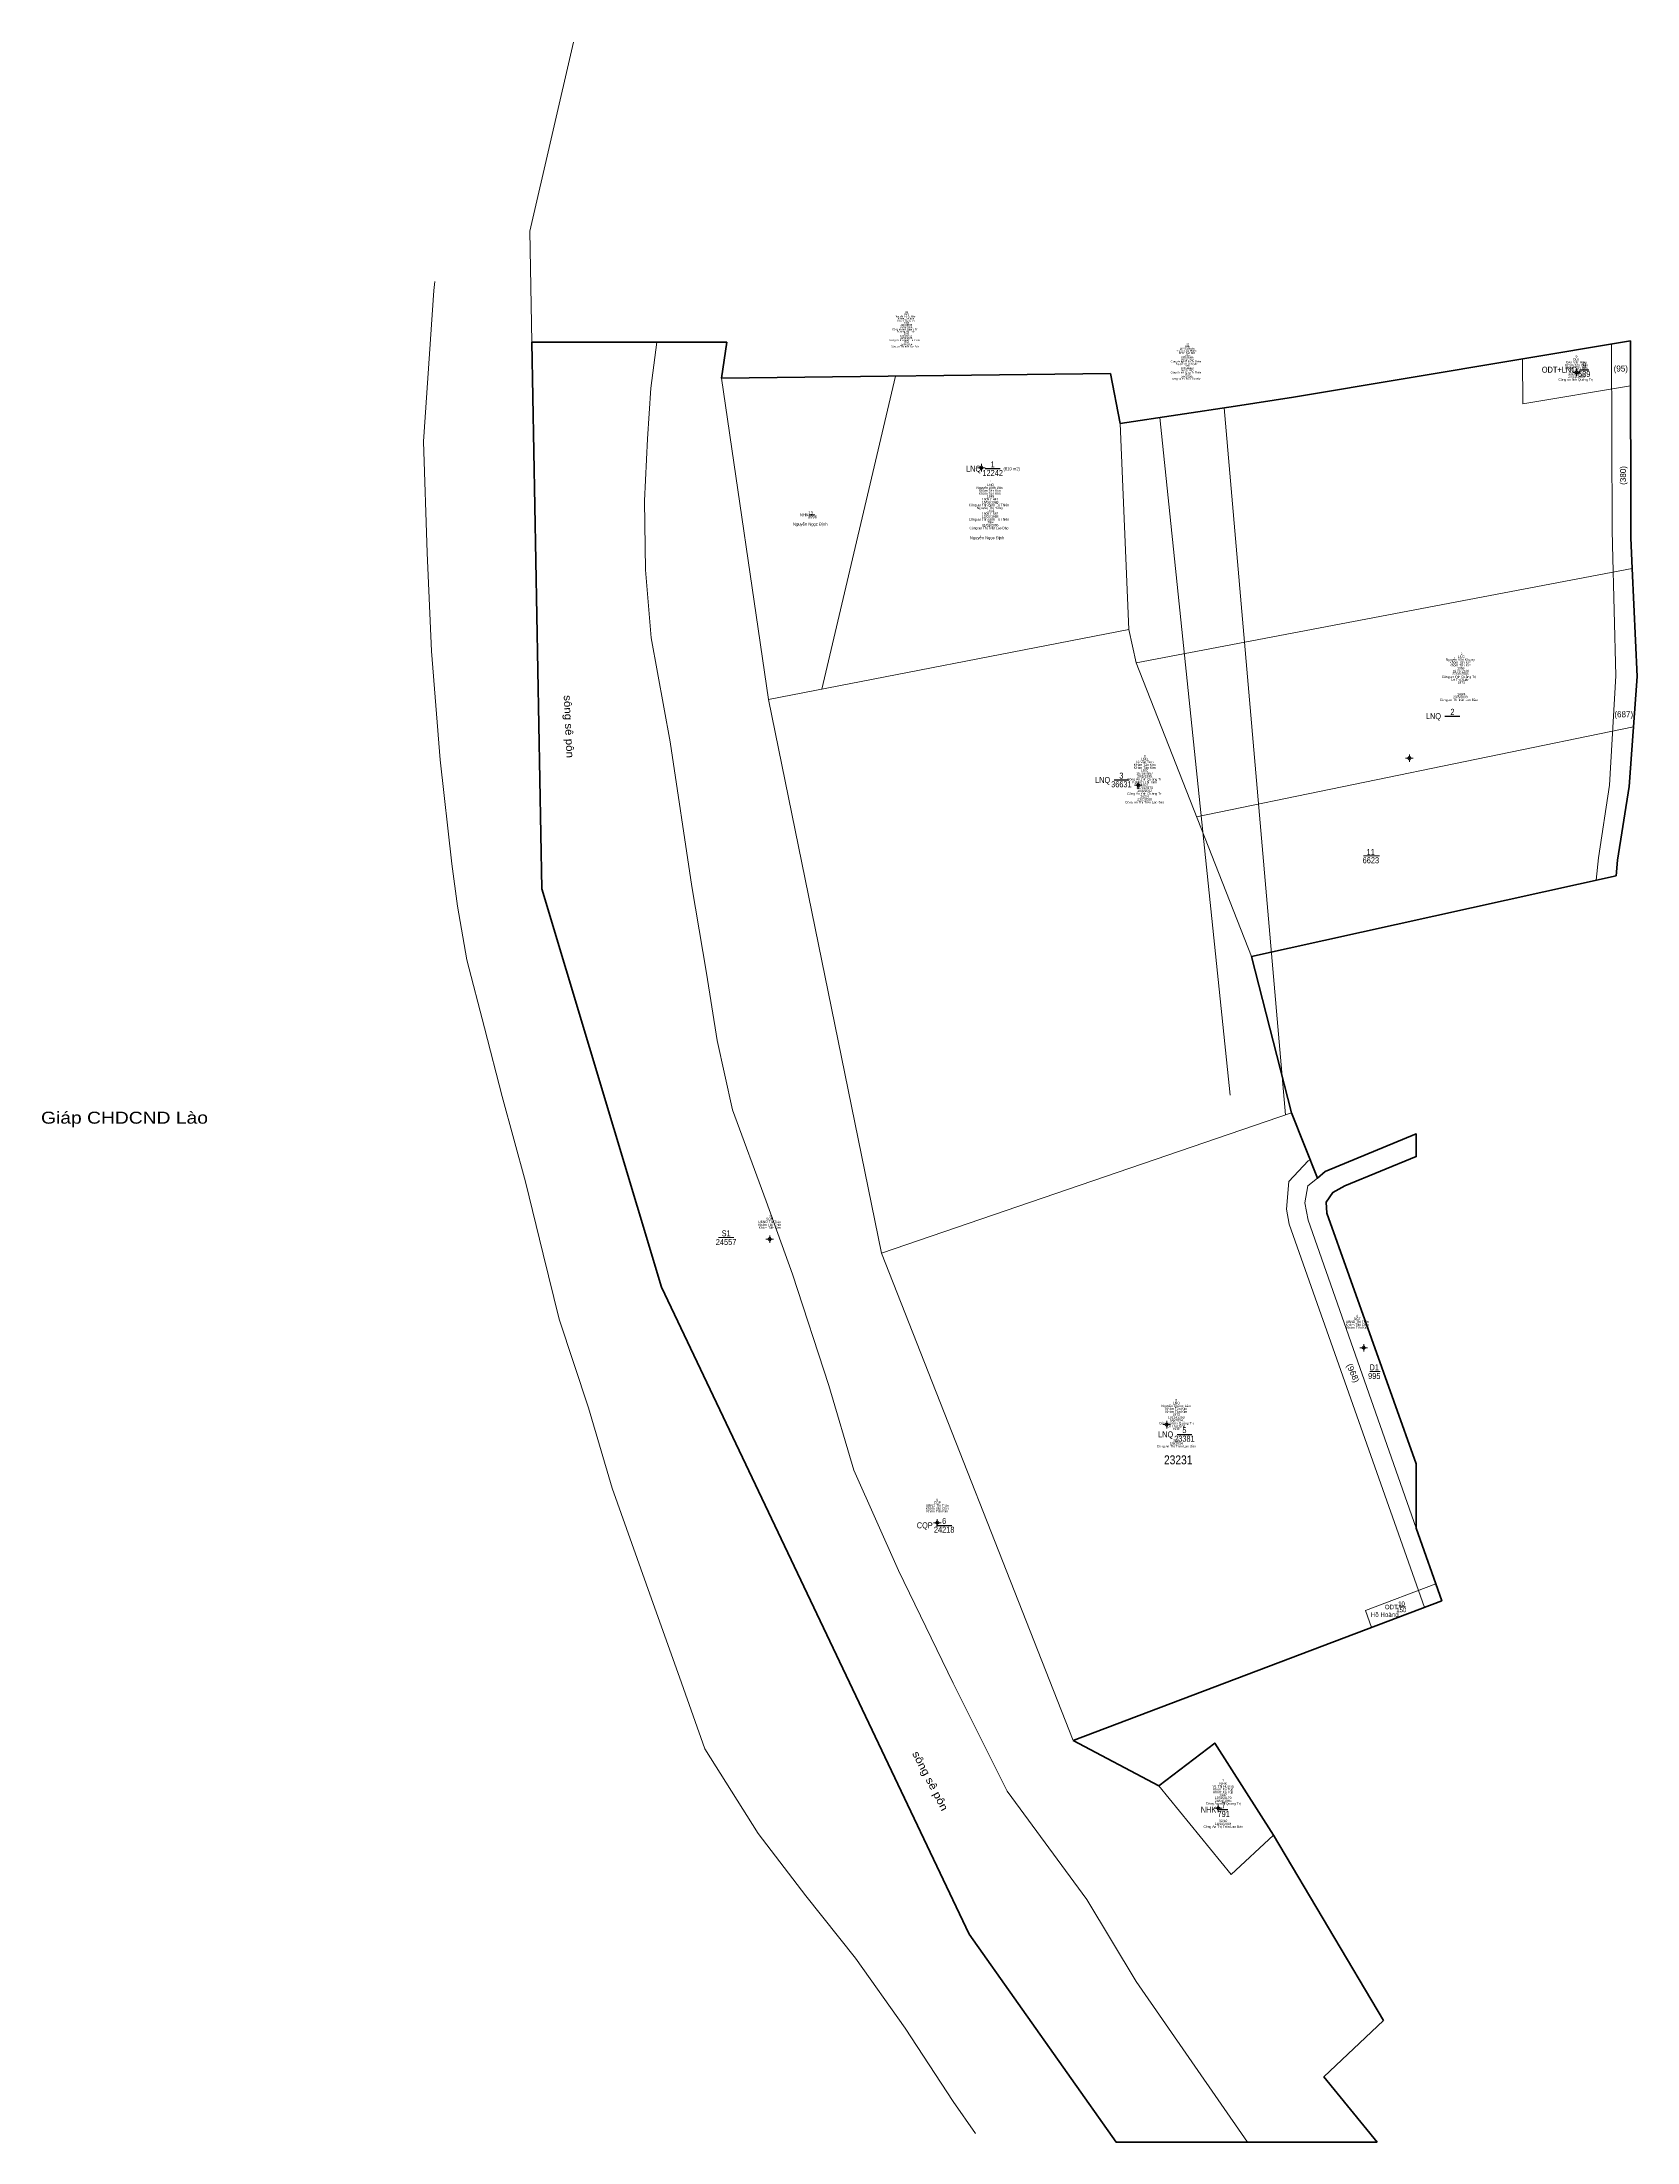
# Model space of a CAD drawing. Header units: metres. Extents: x 535042 to 535574, y 1836400 to 1837100.
import ezdxf
from ezdxf.enums import TextEntityAlignment as Align

# ---------------------------------------------------------------- set-up
doc = ezdxf.new("R2010")
doc.units = ezdxf.units.M
doc.header["$LTSCALE"] = 0.32
doc.linetypes.add('MEDIUM_DASHED', pattern=[4.5, 3, -1.5])
for name, color, linetype, lineweight in [('10', 7, 'Continuous', 13), ('11', 7, 'Continuous', 13), ('13', 7, 'Continuous', 25), ('23', 7, 'Continuous', 13), ('25', 7, 'MEDIUM_DASHED', 13), ('31', 7, 'Continuous', 13), ('36', 7, 'Continuous', 13), ('40', 7, 'Continuous', 13), ('50', 7, 'Continuous', 13), ('54', 7, 'Continuous', 35)]:
    doc.layers.add(name, color=color, linetype=linetype, lineweight=lineweight)
for name, color, linetype in [('12', 7, 'Continuous'), ('15', 7, 'Continuous'), ('39', 7, 'Continuous'), ('41', 7, 'Continuous')]:
    doc.layers.add(name, color=color, linetype=linetype)

msp = doc.modelspace()

# ---------------------------------------------------------------- hatches: boundary and pattern name
at = {"layer": '11'}
for points in [[(535553.5997, 1836989.88, 1), (535553.2997, 1836989.88, 1)], [(535355.1998, 1836958.1, 1), (535354.8997, 1836958.1, 1)], [(535497.8598, 1836861.29, 1), (535497.5598, 1836861.29, 1)], [(535407.5198, 1836852.26, 1), (535407.2198, 1836852.26, 1)], [(535284.6398, 1836700.95, 1), (535284.3398, 1836700.95, 1)], [(535482.6498, 1836664.74, 1), (535482.3498, 1836664.74, 1)], [(535417.0098, 1836639.12, 1), (535416.7098, 1836639.12, 1)], [(535340.5098, 1836606.41, 1), (535340.2098, 1836606.41, 1)], [(535434.1698, 1836511.23, 1), (535433.8697, 1836511.23, 1)]]:
    msp.add_hatch(color=256, dxfattribs=at).paths.add_polyline_path(points)

# ---------------------------------------------------------------- linework, layer by layer
at = {"layer": '10'}
for p, q in [((535270.23, 1837000), (535268.45, 1836988)), ((535398.07, 1836989.48), (535268.45, 1836988)), ((535535.46, 1836994.37), (535535.53, 1836979.37)), ((535284.05, 1836880.81), (535268.45, 1836988)), ((535535.53, 1836979.37), (535571.42, 1836985.39)), ((535401.28, 1836972.78), (535404.17, 1836904.13)), ((535571.96, 1836924.52), (535406.65, 1836893.1)), ((535573.6, 1836888.51), (535571.96, 1836924.52)), ((535404.17, 1836904.13), (535284.05, 1836880.81)), ((535406.65, 1836893.1), (535445.05, 1836795.12)), ((535321.81, 1836696.29), (535284.05, 1836880.81)), ((535445.05, 1836795.12), (535566.69, 1836822.08)), ((535458.41, 1836743.1), (535445.05, 1836795.12)), ((535458.41, 1836743.1), (535321.81, 1836696.29)), ((535467.05, 1836721.29), (535458.41, 1836743.1)), ((535321.81, 1836696.29), (535385.62, 1836533.8)), ((535483.14, 1836577.18), (535506.52, 1836586.04)), ((535385.62, 1836533.8), (535508.51, 1836580.38)), ((535414.24, 1836518.67), (535385.62, 1836533.8)), ((535489.13, 1836440.49), (535452.45, 1836502.32))]:
    msp.add_line(p, q, dxfattribs=at)
for points in [[(535439.8, 1836978.63), (535459.06, 1836981.56), (535535.46, 1836994.37), (535571.4, 1837000.39)], [(535571.96, 1836924.52), (535571.49, 1836934.72), (535571.42, 1836985.39), (535571.4, 1837000.39)], [(535398.07, 1836989.48), (535401.28, 1836972.78), (535439.8, 1836978.63)], [(535573.6, 1836888.51), (535570.98, 1836851.79), (535567.06, 1836827.31), (535566.69, 1836822.08)], [(535467.05, 1836721.29), (535469.7, 1836723.5), (535500, 1836736.02)], [(535500, 1836728.49), (535476.25, 1836718.72), (535472.24, 1836716.55), (535470.02, 1836713.25), (535470.19, 1836709.56), (535500, 1836626.05)], [(535467.05, 1836721.29), (535463.91, 1836718.68), (535462.93, 1836713.09), (535463.94, 1836707.3)], [(535508.51, 1836580.38), (535500, 1836604.61), (535463.94, 1836707.3)], [(535414.24, 1836518.67), (535432.84, 1836532.95), (535452.45, 1836502.32)], [(535452.45, 1836502.32), (535438.31, 1836489.22), (535414.24, 1836518.67)], [(535489.13, 1836440.49), (535469.22, 1836421.72), (535486.98, 1836400)]]:
    msp.add_lwpolyline(points, dxfattribs=at)
at = {"layer": '11'}
for p, q in [((535552.82, 1836989.88), (535552.2, 1836989.88)), ((535553.45, 1836991.13), (535553.45, 1836990.5)), ((535553.45, 1836989.26), (535553.45, 1836988.63)), ((535554.7, 1836989.88), (535554.07, 1836989.88)), ((535354.42, 1836958.1), (535353.8, 1836958.1)), ((535355.05, 1836959.35), (535355.05, 1836958.73)), ((535355.05, 1836957.47), (535355.05, 1836956.85)), ((535356.3, 1836958.1), (535355.68, 1836958.1)), ((535497.08, 1836861.29), (535496.46, 1836861.29)), ((535497.71, 1836862.54), (535497.71, 1836861.92)), ((535497.71, 1836860.66), (535497.71, 1836860.04)), ((535498.96, 1836861.29), (535498.34, 1836861.29)), ((535406.74, 1836852.26), (535406.12, 1836852.26)), ((535407.37, 1836853.51), (535407.37, 1836852.88)), ((535407.37, 1836851.64), (535407.37, 1836851.01)), ((535408.62, 1836852.26), (535408, 1836852.26)), ((535284.49, 1836702.2), (535284.49, 1836701.58)), ((535283.86, 1836700.95), (535283.24, 1836700.95)), ((535284.49, 1836700.32), (535284.49, 1836699.7)), ((535285.74, 1836700.95), (535285.12, 1836700.95)), ((535481.88, 1836664.74), (535481.25, 1836664.74)), ((535482.5, 1836665.99), (535482.5, 1836665.36)), ((535482.5, 1836664.12), (535482.5, 1836663.49)), ((535483.75, 1836664.74), (535483.12, 1836664.74)), ((535416.24, 1836639.12), (535415.61, 1836639.12)), ((535416.86, 1836640.37), (535416.86, 1836639.74)), ((535418.11, 1836639.12), (535417.48, 1836639.12)), ((535416.86, 1836638.5), (535416.86, 1836637.87)), ((535339.74, 1836606.41), (535339.11, 1836606.41)), ((535340.36, 1836607.66), (535340.36, 1836607.04)), ((535340.36, 1836605.78), (535340.36, 1836605.16)), ((535341.61, 1836606.41), (535340.98, 1836606.41)), ((535433.4, 1836511.23), (535432.77, 1836511.23)), ((535434.02, 1836512.48), (535434.02, 1836511.86)), ((535434.02, 1836510.6), (535434.02, 1836509.98)), ((535435.27, 1836511.23), (535434.64, 1836511.23))]:
    msp.add_line(p, q, dxfattribs=at)
for points in [[(535553.45, 1836990.5), (535552.82, 1836989.88), (535553.45, 1836989.26), (535554.07, 1836989.88)], [(535355.05, 1836958.73), (535354.42, 1836958.1), (535355.05, 1836957.47), (535355.68, 1836958.1)], [(535497.71, 1836861.92), (535497.08, 1836861.29), (535497.71, 1836860.66), (535498.34, 1836861.29)], [(535407.37, 1836852.88), (535406.74, 1836852.26), (535407.37, 1836851.64), (535408, 1836852.26)], [(535284.49, 1836701.58), (535283.86, 1836700.95), (535284.49, 1836700.32), (535285.12, 1836700.95)], [(535482.5, 1836665.36), (535481.88, 1836664.74), (535482.5, 1836664.12), (535483.12, 1836664.74)], [(535416.86, 1836639.74), (535416.24, 1836639.12), (535416.86, 1836638.5), (535417.48, 1836639.12)], [(535340.36, 1836607.04), (535339.74, 1836606.41), (535340.36, 1836605.78), (535340.98, 1836606.41)], [(535434.02, 1836511.86), (535433.4, 1836511.23), (535434.02, 1836510.6), (535434.64, 1836511.23)]]:
    msp.add_lwpolyline(points, close=True, dxfattribs=at)
for centre in [(535553.4497, 1836989.88), (535355.0498, 1836958.1), (535497.7098, 1836861.29), (535407.3698, 1836852.26), (535284.4898, 1836700.95), (535482.4998, 1836664.74), (535416.8598, 1836639.12), (535340.3598, 1836606.41), (535434.0197, 1836511.23)]:
    msp.add_circle(centre, 0.15, dxfattribs=at)
at = {"layer": '13'}
for p, q in [((535554.52, 1836990.77), (535557.52, 1836990.77)), ((535356.29, 1836957.79), (535361.34, 1836957.79)), ((535509.58, 1836875.28), (535514.59, 1836875.28)), ((535399.28, 1836854.01), (535404.18, 1836854.01)), ((535420.29, 1836635.86), (535425.19, 1836635.86)), ((535340.13, 1836605.55), (535345.18, 1836605.55)), ((535434.38, 1836510.8), (535437.26, 1836510.8))]:
    msp.add_line(p, q, dxfattribs=at)
at = {"layer": '13', "lineweight": 13}
for p, q in [((535267.43, 1836701.48), (535272.51, 1836701.48)), ((535484.5, 1836656.8), (535487.94, 1836656.8))]:
    msp.add_line(p, q, dxfattribs=at)
at = {"layer": '23'}
for p, q in [((535573.6, 1836888.51), (535571.96, 1836924.52)), ((535485.13, 1836571.52), (535483.14, 1836577.18))]:
    msp.add_line(p, q, dxfattribs=at)
for points in [[(535571.96, 1836924.52), (535571.49, 1836934.72), (535571.42, 1836985.39), (535571.4, 1837000.39)], [(535573.6, 1836888.51), (535570.98, 1836851.79), (535567.06, 1836827.31), (535566.69, 1836822.08)], [(535467.05, 1836721.29), (535469.7, 1836723.5), (535500, 1836736.02)], [(535500, 1836728.49), (535476.25, 1836718.72), (535472.24, 1836716.55), (535470.02, 1836713.25), (535470.19, 1836709.56), (535500, 1836626.05)], [(535467.05, 1836721.29), (535463.91, 1836718.68), (535462.93, 1836713.09), (535463.94, 1836707.3)], [(535508.51, 1836580.38), (535500, 1836604.61), (535463.94, 1836707.3)]]:
    msp.add_lwpolyline(points, dxfattribs=at)
at = {"layer": '25'}
for p, q in [((535500, 1836736.02), (535500, 1836728.49)), ((535500, 1836626.05), (535500, 1836604.61))]:
    msp.add_line(p, q, dxfattribs=at)
for points in [[(535205.19, 1837000), (535246.9, 1837000), (535270.23, 1837000)], [(535400, 1836400), (535443.75, 1836400), (535486.98, 1836400)]]:
    msp.add_lwpolyline(points, dxfattribs=at)
at = {"layer": '31'}
msp.add_line((535406.63, 1836453.53), (535443.75, 1836400), dxfattribs=at)
for points in [[(535353.13, 1836402.82), (535345.66, 1836413.54), (535329.68, 1836437.97), (535313.1, 1836461.33), (535296.52, 1836482.1), (535280.67, 1836502.8), (535262.83, 1836531.06), (535255.04, 1836553.1), (535243.29, 1836586.07), (535231.96, 1836617.94), (535224.07, 1836644.71), (535214.29, 1836674.3), (535209, 1836695.9), (535203.14, 1836720.02), (535195.34, 1836748.54), (535189.48, 1836771.36), (535183.5, 1836794.03), (535180.45, 1836811.94), (535178.49, 1836826.08), (535174.61, 1836860.71), (535171.81, 1836896.98), (535170.28, 1836929.71), (535169.05, 1836966.78), (535172.57, 1837017.15), (535172.87, 1837020.22)], [(535406.63, 1836453.53), (535390.26, 1836480.78), (535363.6, 1836516.92), (535345.62, 1836552.98), (535327.39, 1836590.51), (535312.56, 1836623.96), (535304.18, 1836652.16), (535292.13, 1836689.29), (535283.37, 1836713.56), (535272.12, 1836744.07), (535266.96, 1836767.17), (535263.45, 1836789.63), (535258.54, 1836818.48), (535251.37, 1836866.72), (535244.94, 1836901.35), (535243.08, 1836924.08), (535242.77, 1836947.08), (535243.79, 1836967.74), (535244.83, 1836984.59), (535246.9, 1837000)]]:
    msp.add_lwpolyline(points, dxfattribs=at)
at = {"layer": '36'}
for p, q in [((535301.83, 1836884.26), (535326.39, 1836988.66)), ((535435.95, 1836978.05), (535456.39, 1836742.41)), ((535414.59, 1836974.8), (535437.98, 1836748.96)), ((535297.78, 1836942.36), (535299.55, 1836942.36)), ((535406.65, 1836893.1), (535404.17, 1836904.13)), ((535426.81, 1836841.67), (535572.4, 1836871.75)), ((535482.38, 1836828.74), (535487.78, 1836828.74)), ((535494.28, 1836578.34), (535496.48, 1836578.34))]:
    msp.add_line(p, q, dxfattribs=at)
at = {"layer": '40'}
for points in [[(535219.06, 1837100), (535204.52, 1837036.97), (535205.19, 1837000)], [(535400, 1836400), (535351.03, 1836469.24), (535248.46, 1836684.97), (535208.49, 1836817.73), (535205.19, 1837000)]]:
    msp.add_lwpolyline(points, dxfattribs=at)
at = {"layer": '50'}
for points in [[(535565.05, 1836999.33), (535565.33, 1836937.51), (535565.4, 1836932.31), (535566.53, 1836888.77), (535564.43, 1836852.25), (535560.78, 1836828.08), (535559.97, 1836820.59)], [(535464.63, 1836727.39), (535463.95, 1836727.02), (535457.54, 1836720.16), (535456.74, 1836710.89), (535457.61, 1836705.93), (535502.82, 1836578.22)]]:
    msp.add_lwpolyline(points, dxfattribs=at)
at = {"layer": '54'}
for p, q in [((535270.23, 1837000), (535268.45, 1836988)), ((535398.07, 1836989.48), (535268.45, 1836988)), ((535398.07, 1836989.48), (535401.28, 1836972.78)), ((535401.28, 1836972.78), (535439.8, 1836978.63)), ((535445.05, 1836795.12), (535566.69, 1836822.08)), ((535458.41, 1836743.1), (535445.05, 1836795.12)), ((535467.05, 1836721.29), (535458.41, 1836743.1)), ((535470.19, 1836709.56), (535500, 1836626.05)), ((535385.62, 1836533.8), (535508.51, 1836580.38)), ((535414.24, 1836518.67), (535385.62, 1836533.8)), ((535489.13, 1836440.49), (535452.45, 1836502.32))]:
    msp.add_line(p, q, dxfattribs=at)
for points in [[(535400, 1836400), (535351.03, 1836469.24), (535248.46, 1836684.97), (535208.49, 1836817.73), (535205.19, 1837000)], [(535205.19, 1837000), (535246.9, 1837000), (535270.23, 1837000)], [(535439.8, 1836978.63), (535459.06, 1836981.56), (535571.4, 1837000.39)], [(535571.4, 1837000.39), (535571.49, 1836934.72), (535571.96, 1836924.52)], [(535571.96, 1836924.52), (535573.6, 1836888.51), (535570.98, 1836851.79), (535567.06, 1836827.31), (535566.69, 1836822.08)], [(535470.19, 1836709.56), (535470.02, 1836713.25), (535472.24, 1836716.55), (535476.25, 1836718.72), (535500, 1836728.49), (535500, 1836736.02), (535469.7, 1836723.5), (535467.05, 1836721.29)], [(535508.51, 1836580.38), (535500, 1836604.61), (535500, 1836626.05)], [(535414.24, 1836518.67), (535432.84, 1836532.95), (535452.45, 1836502.32)], [(535489.13, 1836440.49), (535469.22, 1836421.72), (535486.98, 1836400)], [(535400, 1836400), (535443.75, 1836400), (535486.98, 1836400)]]:
    msp.add_lwpolyline(points, dxfattribs=at)

# ---------------------------------------------------------------- texts
at = {"layer": '12'}
for s, p in [('(95)', (535568.2, 1836990.15)), ('(687)', (535569.18, 1836874.91))]:
    msp.add_text(s, height=2, dxfattribs=at).set_placement(p, align=Align.CENTER)
msp.add_text('(380)', height=2, rotation=89.911, dxfattribs=at).set_placement((535569.9349, 1836955.5234), align=Align.CENTER)
at = {"layer": '12', "width": 1.05}
msp.add_text('(968)', height=2, rotation=293.651, dxfattribs=at).set_placement((535478.0303, 1836655.9312), align=Align.CENTER)
at = {"layer": '13'}
for s, width, p in [('ODT+LNC ', 0.85, (535554.15, 1836989.77)), ('LNQ ', 0.8, (535355.66, 1836956.79)), ('LNQ ', 0.8, (535508.95, 1836874.28)), ('LNQ ', 0.8, (535398.67, 1836853.01)), ('LNQ ', 0.8, (535419.68, 1836634.86)), ('CQP ', 0.8, (535339.5, 1836604.55)), ('NHK ', 0.8, (535434.02, 1836509.8))]:
    msp.add_text(s, height=2, dxfattribs=dict(at, width=width)).set_placement(p, align=Align.RIGHT)
for s, width, p in [('539', 0.85, (535556.015, 1836988.33)), ('9', 0.8, (535556.03, 1836991.21)), ('12242', 0.85, (535358.815, 1836955.35)), ('1', 0.7, (535358.815, 1836958.23)), ('2', 0.85, (535512.09, 1836875.72)), ('3', 0.85, (535401.73, 1836854.45)), ('36631', 0.8, (535401.73, 1836851.57)), ('S1', 0.8, (535269.965, 1836701.89)), ('24557', 0.85, (535269.955, 1836699.01)), ('995', 0.85, (535486.025, 1836654.35)), ('D1', 0.8, (535486.015, 1836657.23)), ('23381', 0.8, (535422.74, 1836633.42)), ('5', 0.85, (535422.74, 1836636.3)), ('24218', 0.85, (535342.655, 1836603.11)), ('6', 0.85, (535342.65, 1836605.99)), ('7', 0.85, (535435.82, 1836511.24)), ('791', 0.8, (535435.82, 1836508.36))]:
    msp.add_text(s, height=2, dxfattribs=dict(at, width=width)).set_placement(p, align=Align.CENTER)
at = {"layer": '15'}
for s, height, width, p in [('22', 0.6, 0.8, (535330.155, 1837009.69)), ('Công an tỉnh Quảng Trị ', 0.6, 0.9, (535329.725, 1837003.93)), ('Nguyễn Khắc Kiền', 0.6, 0.9, (535329.815, 1837008.25)), ('Trương Thị Thơi', 0.6, 0.9, (535329.875, 1837003.21)), ('Khóm Tây Chín', 0.6, 0.9, (535329.88, 1837006.81)), ('Khóm Tân Kim', 0.6, 0.9, (535329.9, 1837007.53)), ('09/06/2004', 0.6, 0.9, (535329.975, 1837004.65)), ('190332536', 0.6, 0.85, (535329.97, 1837005.37)), ('LNQ', 0.6, 0.95, (535330.085, 1837008.97)), ('1946', 0.6, 0.85, (535330.095, 1837006.09)), ('1949', 0.6, 0.85, (535330.095, 1837002.49)), ('Công An tỉnh Bình Trị Thiên ', 0.6, 0.9, (535329.635, 1837000.33)), ('Công an Thị trấn Lao Bảo ', 0.6, 0.9, (535329.675, 1836998.17)), ('18/09/1986', 0.6, 0.9, (535329.97, 1837001.05)), ('19/04/2004', 0.6, 0.9, (535329.975, 1836998.89)), ('190332575', 0.6, 0.85, (535329.98, 1837001.77)), ('25/4', 0.6, 0.85, (535330.115, 1836999.61)), ('Khóm Xuân Phước', 0.6, 0.85, (535423.54, 1836996.77)), ('Khóm Tân Kim', 0.6, 0.9, (535423.61, 1836996.05)), ('Lê Văn Hoàn', 0.6, 0.9, (535423.64, 1836997.49)), ('23', 0.6, 0.8, (535423.85, 1836998.93)), ('Công An tỉnh Bình Trị Thiên ', 0.6, 0.9, (535423.345, 1836993.17)), ('Công An tỉnh Bình Trị Thiên ', 0.6, 0.9, (535423.345, 1836989.57)), ('Nguyễn Thị Khuyên', 0.6, 0.9, (535423.51, 1836992.45)), ('09/03/1989', 0.6, 0.9, (535423.67, 1836993.89)), ('06/03/1989', 0.6, 0.9, (535423.67, 1836990.29)), ('190548356', 0.6, 0.85, (535423.68, 1836994.61)), ('190548400', 0.6, 0.85, (535423.685, 1836991.01)), ('163/5', 0.6, 0.85, (535423.795, 1836988.85)), ('1954', 0.6, 0.85, (535423.81, 1836991.73)), ('1951', 0.6, 0.8, (535423.81, 1836995.33)), ('ODT', 0.8, 1.05, (535553.42, 1836993.81)), ('1971', 0.8, 0.9, (535553.425, 1836989.97)), ('9', 0.8, 0.9, (535553.415, 1836994.77)), ('Công an Thị Trấn Lao Bảo', 0.6, 0.9, (535423.39, 1836987.41)), ('29/03/2004', 0.6, 0.9, (535423.685, 1836988.13)), ('Nguyễn Đình Dàn', 0.8, 0.9, (535357.805, 1836951.03)), ('Khóm Tân Kim', 0.8, 0.9, (535357.875, 1836950.07)), ('Khóm Tân Kim', 0.8, 0.9, (535357.875, 1836949.11)), ('16/06/1988', 0.8, 0.9, (535357.98, 1836946.23)), ('190511447', 0.8, 0.85, (535357.98, 1836947.19)), ('LNQ', 0.8, 0.95, (535358.14, 1836951.99)), ('1945', 0.8, 0.85, (535358.14, 1836948.15)), ('1', 0.8, 0.65, (535358.25, 1836952.95)), ('Công an tỉnh Bình Trị Thiên', 0.8, 0.9, (535357.545, 1836945.27)), ('Công an tỉnh Bình Trị Thiên', 0.8, 0.9, (535357.545, 1836940.47)), ('Nguyễn Thị Hồng', 0.8, 0.9, (535357.81, 1836944.31)), ('12/06/1988', 0.8, 0.9, (535357.98, 1836941.43)), ('190511587', 0.8, 0.85, (535357.98, 1836942.39)), ('1954', 0.8, 0.85, (535358.145, 1836943.35)), ('39/4', 0.8, 0.85, (535358.16, 1836939.51)), ('Công an Thị Trấn Lao Bảo', 0.8, 0.9, (535357.585, 1836937.59)), ('01/03/2006', 0.8, 0.9, (535357.985, 1836938.55)), ('Nguyễn Văn Khang', 0.8, 0.9, (535514.64, 1836893.76)), ('Khóm Tân Kim', 0.8, 0.9, (535514.755, 1836892.8)), ('Khóm Tân Kim', 0.8, 0.9, (535514.755, 1836891.84)), ('1968 ', 0.8, 0.85, (535515.015, 1836890.88)), ('LNQ', 0.8, 0.95, (535515.02, 1836894.72)), ('2', 0.8, 0.75, (535515.12, 1836895.68)), ('Công an tỉnh Quảng Trị  ', 0.8, 0.9, (535514.51, 1836888)), ('Lê Thị Xuân ', 0.8, 0.85, (535514.83, 1836887.04)), ('27/02/2006 ', 0.8, 0.85, (535514.84, 1836888.96)), ('197072136', 0.8, 0.85, (535514.855, 1836889.92)), ('1970', 0.8, 0.85, (535515.015, 1836886.08)), ('Công an Thị trấn Lao Bảo  ', 0.8, 0.9, (535514.45, 1836880.32)), ('23/5/2003 ', 0.8, 0.85, (535514.88, 1836881.28)), ('140/4', 0.8, 0.85, (535515.005, 1836882.24)), ('Lê Văn Sơn', 0.8, 0.95, (535409.47, 1836859.63)), ('LNQ', 0.8, 1.05, (535409.47, 1836860.59)), ('3', 0.8, 0.85, (535409.47, 1836861.55)), ('1972', 0.8, 0.95, (535409.47, 1836851.95)), ('4', 0.8, 0.9, (535284.49, 1836708.23)), ('UBND Thị Trấn', 0.8, 1.05, (535284.49, 1836706.31)), ('8', 0.8, 0.95, (535480.345, 1836674.92)), ('UBND Thị Trấn', 0.8, 1.05, (535480.34, 1836673)), ('LNQ', 0.8, 1.05, (535420.02, 1836645.93)), ('5', 0.8, 0.9, (535420.02, 1836646.89)), ('1973', 0.8, 0.95, (535420.02, 1836642.09)), ('UBND Thị Trấn', 0.8, 1.05, (535340.36, 1836611.77)), ('6', 0.8, 0.95, (535340.365, 1836613.69)), ('NHK', 0.8, 1.15, (535435.65, 1836519.12)), ('1942', 0.8, 0.95, (535435.65, 1836515.28))]:
    msp.add_text(s, height=height, dxfattribs=dict(at, width=width)).set_placement(p, align=Align.CENTER)
for s, height, p in [('NHK', 0.6, (535423.79, 1836998.21)), ('Khóm Tây Chín', 0.8, (535553.425, 1836991.89)), ('Khóm Tân Kim', 0.8, (535553.42, 1836990.93)), ('Đào Văn Hiểu', 0.8, (535553.42, 1836992.85)), ('191098715', 0.8, (535553.42, 1836989.01)), ('Công an tỉnh Quảng Trị  ', 0.8, (535553.42, 1836987.09)), ('20/01/2003', 0.8, (535553.42, 1836988.05)), ('Khóm Tân Kim', 0.8, (535409.47, 1836858.67)), ('Khóm Tân Kim', 0.8, (535409.47, 1836857.71)), ('197067867', 0.8, (535409.47, 1836855.79)), ('1970', 0.8, (535409.465, 1836856.75)), ('Công An tỉnh Quảng Trị', 0.8, (535409.47, 1836853.87)), ('Công An tỉnh Quảng Trị', 0.8, (535409.47, 1836849.07)), ('Nguyễn Thị Tâm', 0.8, (535409.47, 1836852.91)), ('197067873', 0.8, (535409.47, 1836850.99)), ('29/5/1995', 0.8, (535409.47, 1836854.83)), ('10/8/2002', 0.8, (535409.47, 1836850.03)), ('Công an Thị Trấn Lao Bảo', 0.8, (535409.47, 1836846.19)), ('23/7/2008', 0.8, (535409.465, 1836847.15)), ('202/4', 0.8, (535409.465, 1836848.11)), ('Khóm Tây Chín', 0.8, (535284.495, 1836705.35)), ('Khóm Tân Kim', 0.8, (535284.49, 1836704.39)), ('SON', 0.8, (535284.49, 1836707.27)), ('DGT', 0.8, (535480.34, 1836673.96)), ('Khóm Tây Chín', 0.8, (535480.345, 1836672.04)), ('Khóm Tân Kim', 0.8, (535480.34, 1836671.08)), ('Công an tỉnh Quảng Trị', 0.8, (535420.015, 1836639.21)), ('Nguyễn Quang Lâm', 0.8, (535420.015, 1836644.97)), ('Khóm Tân Kim', 0.8, (535420.02, 1836644.01)), ('Khóm Tân Kim', 0.8, (535420.02, 1836643.05)), ('Lê Thị Dung', 0.8, (535420.02, 1836638.25)), ('191143298', 0.8, (535420.015, 1836641.13)), ('9/6/2004', 0.8, (535420.025, 1836640.17)), ('Công an Thị Trấn Lao Bảo', 0.8, (535420.02, 1836631.53)), ('9/8/2004', 0.8, (535420.025, 1836632.49)), ('1936', 0.8, (535420.025, 1836637.29)), ('74/4', 0.8, (535420.02, 1836633.45)), ('Khóm Tây Chín', 0.8, (535340.365, 1836610.81)), ('CQP', 0.8, (535340.36, 1836612.73)), ('Khóm Tân Kim', 0.8, (535340.36, 1836609.85)), ('7', 0.8, (535435.65, 1836520.08)), ('Công An tỉnh Quảng Trị', 0.8, (535435.65, 1836512.4)), ('Vũ Thị Hương', 0.8, (535435.645, 1836518.16)), ('Khóm Ka Túp', 0.8, (535435.65, 1836517.2)), ('Khóm Ka Túp', 0.8, (535435.65, 1836516.24)), ('29/04/1995', 0.8, (535435.65, 1836513.36)), ('197059179', 0.8, (535435.655, 1836514.32)), ('18/10/2004', 0.8, (535435.65, 1836505.68)), ('02/10', 0.8, (535435.65, 1836506.64)), ('Công An Thị Trấn Lao Bảo', 0.8, (535435.645, 1836504.72))]:
    msp.add_text(s, height=height, dxfattribs=at).set_placement(p, align=Align.CENTER)
at = {"layer": '36'}
for s, height, width, p in [('(810 m2)', 1, 0.9, (535367.93, 1836957.24)), ('Nguyễn Ngọc Định', 1, 0.9, (535303.77, 1836938.79)), ('3996', 1, 0.85, (535300.24, 1836941.25)), ('13', 1, 0.8, (535298.89, 1836942.56)), ('Nguyễn Ngọc Định', 1, 0.9, (535362.72, 1836934.27)), ('6623', 2, 0.85, (535487.63, 1836826.24)), ('11', 2, 0.8, (535486.2, 1836829.01)), ('23231', 3, 0.85, (535425.41, 1836625.88)), ('Hồ Hoàng', 1.5, 0.9, (535494.15, 1836575.03)), ('ODT', 1.5, 0.95, (535493.91, 1836577.59)), ('150', 1.5, 0.85, (535496.72, 1836576.61)), ('10', 1.5, 0.85, (535496.23, 1836578.68))]:
    msp.add_text(s, height=height, dxfattribs=dict(at, width=width)).set_placement(p, align=Align.RIGHT)
msp.add_text('NHK', height=1, dxfattribs=at).set_placement((535297.48, 1836941.86), align=Align.RIGHT)
at = {"layer": '39'}
for rotation, width, p in [(272.557, 1.15, (535216.3143, 1836871.7707)), (297.256, 1.2, (535336.8997, 1836519.8174))]:
    msp.add_text('sông sê pôn', height=2.5, rotation=rotation, dxfattribs=dict(at, width=width)).set_placement(p, align=Align.CENTER)
at = {"layer": '41', "width": 1.2}
msp.add_text('Giáp CHDCND Lào', height=4, dxfattribs=at).set_placement((535069.425, 1836739.44), align=Align.CENTER)

doc.saveas('drawing.dxf')
